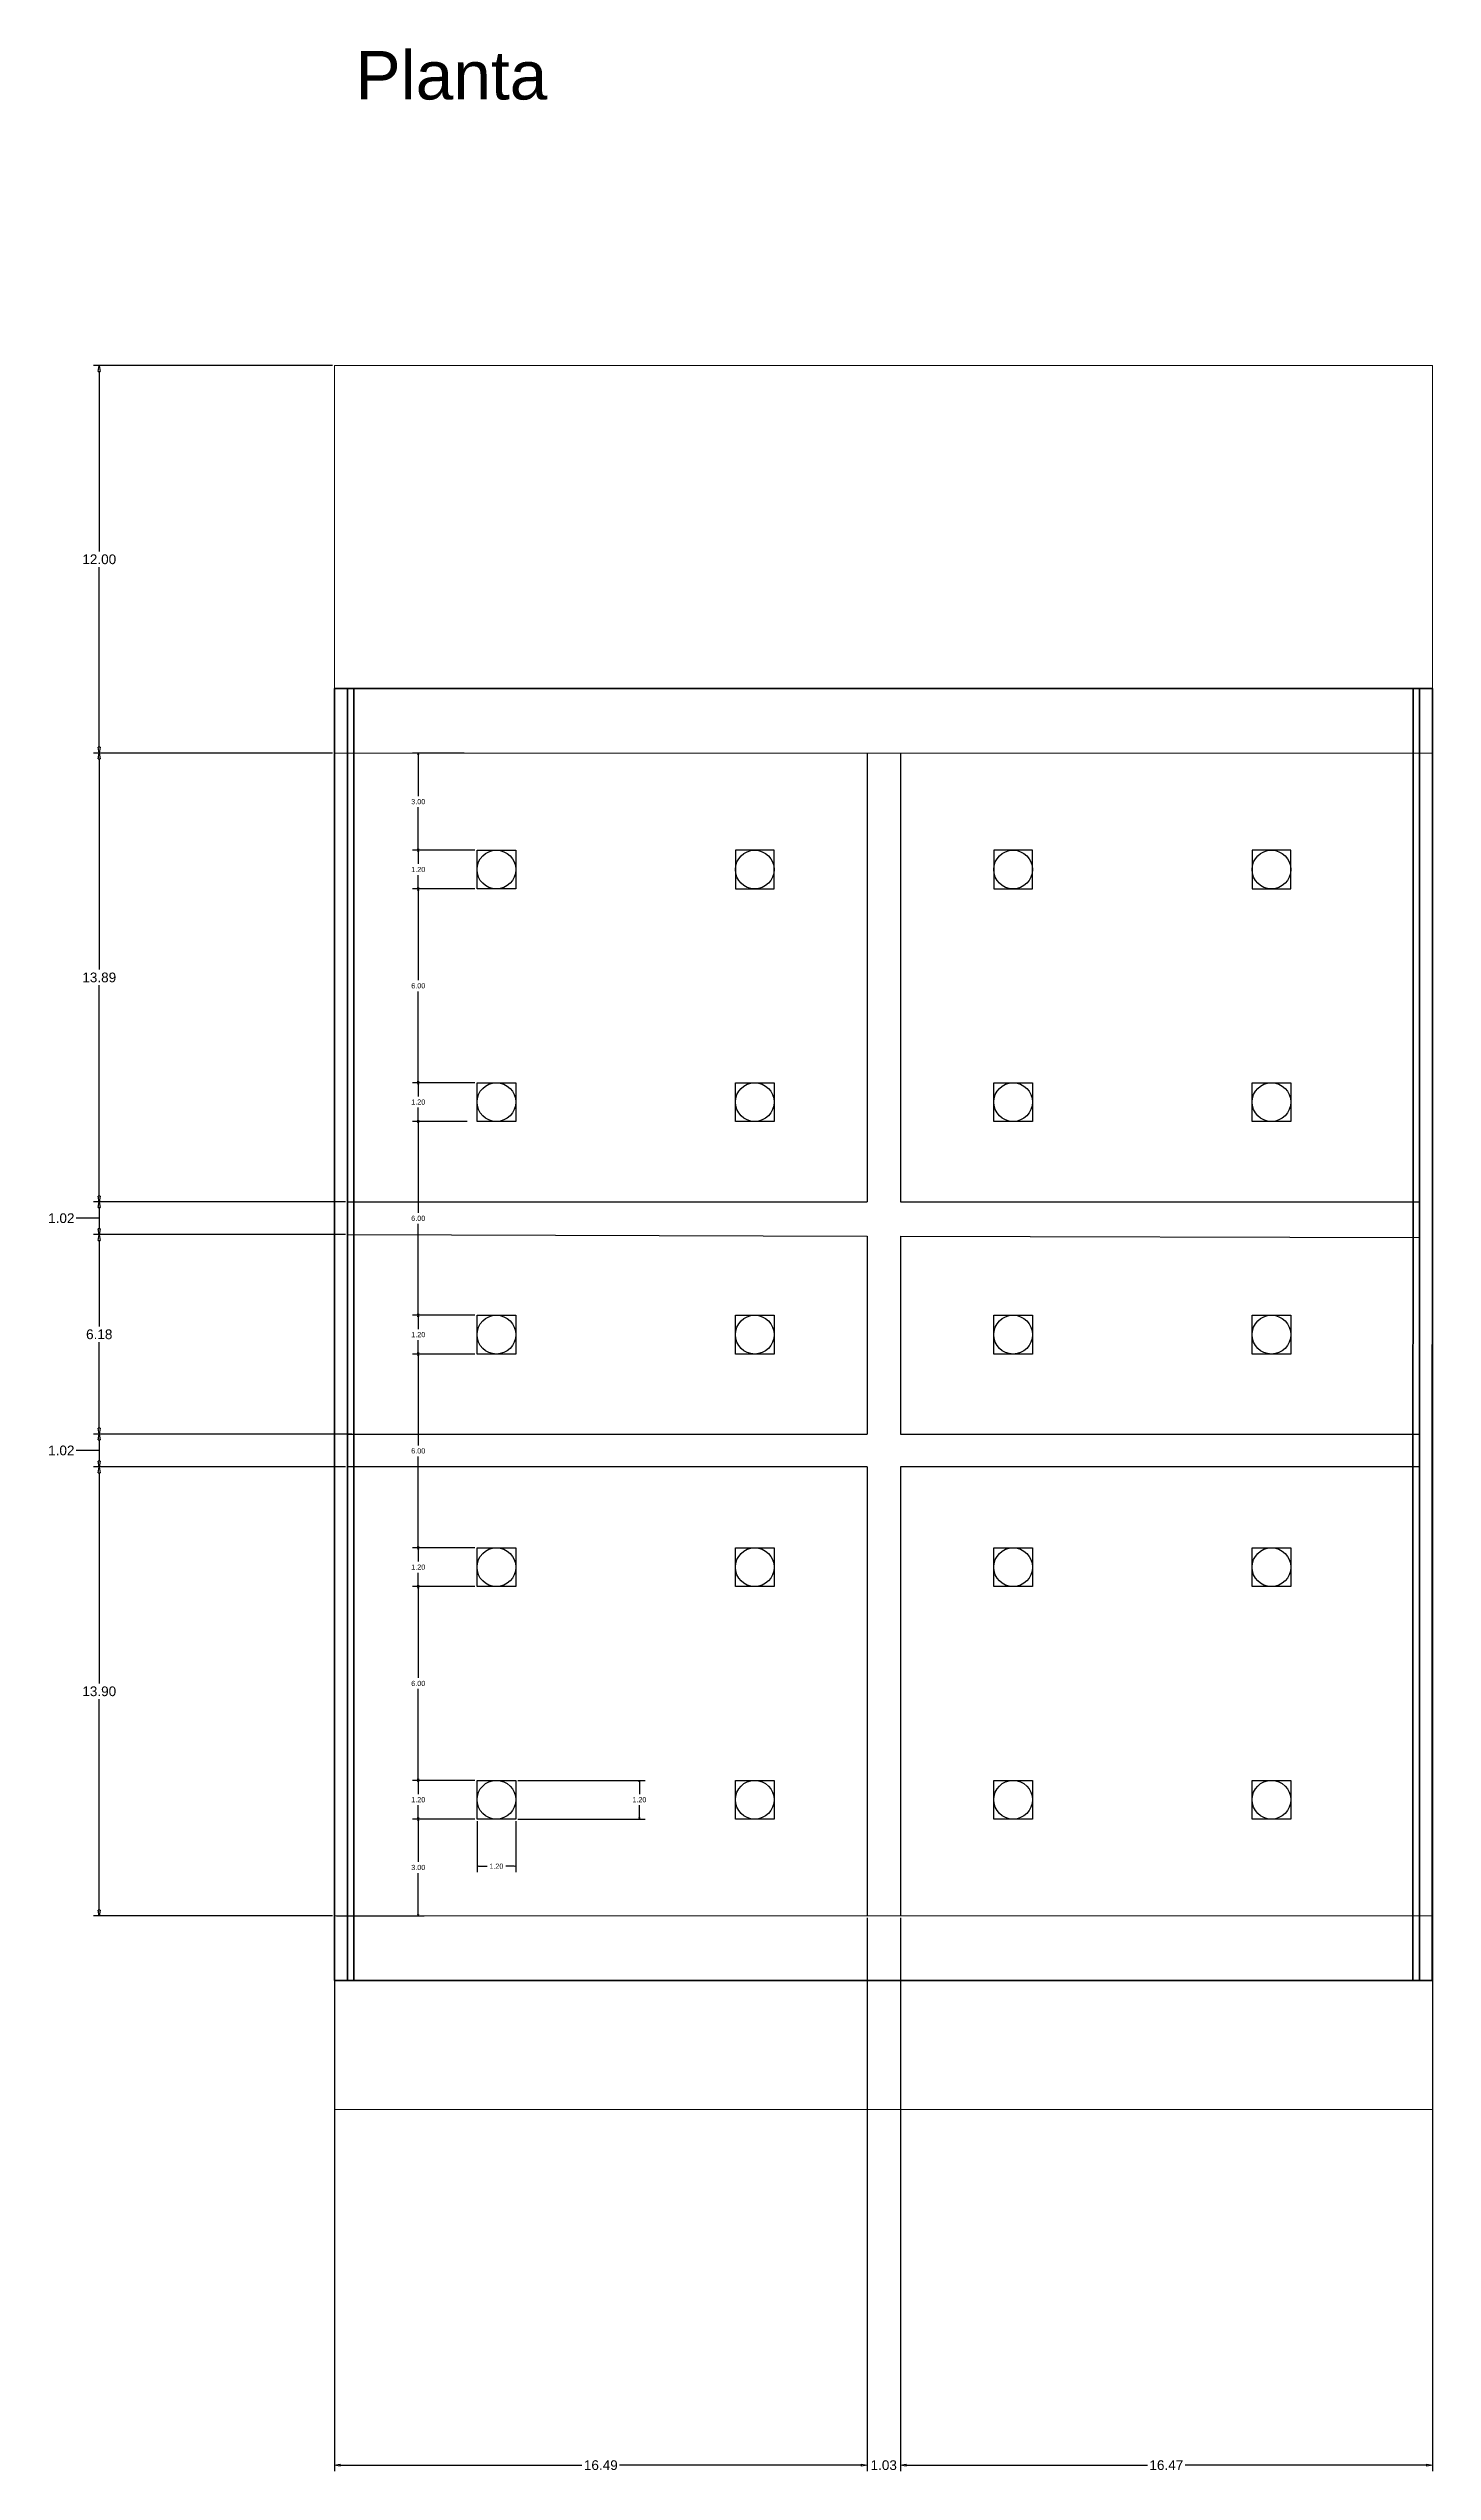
# Model space of a CAD drawing. Header units: metres. Extents: x -1 to 720, y -8 to 179.
# Drawn here: x 17.1 to 60, y 14.8 to 89.8 of the extents above; entities that cross this region are included whole.
import ezdxf

# ---------------------------------------------------------------- set-up
doc = ezdxf.new("R2010")
doc.units = ezdxf.units.M
doc.header["$PDMODE"] = 34
for name, color, linetype in [('0-Dimension', 9, 'Continuous'), ('E-AUXL', 7, 'Continuous'), ('S-PLAT', 7, 'Continuous')]:
    doc.layers.add(name, color=color, linetype=linetype)
for name, color, linetype, lineweight in [('A-AREA', 7, 'Continuous', 5), ('A-ROOF', 226, 'Continuous', 53), ('S-BEAM', 1, 'Continuous', 50)]:
    doc.layers.add(name, color=color, linetype=linetype, lineweight=lineweight)
doc.styles.get("Standard").update_dxf_attribs({"font": 'arial.ttf'})
doc.dimstyles.new('DAPC Standard', dxfattribs={"dimtxt": 0.3, "dimasz": 0.18, "dimexe": 0.18, "dimexo": 0.0625, "dimgap": 0.09, "dimtad": 0, "dimtih": 1, "dimtoh": 1, "dimzin": 0, "dimdsep": 46, "dimtxsty": 'Standard', "dimblk": 'CLOSEDBLANK', "dimcen": 0.09, "dimazin": 0, "dimtfac": 1, "dimtofl": 0, "dimtmove": 0, "dimatfit": 3, "dimfxl": 1, "dimtolj": 1, "dimtzin": 0, "dimarcsym": 0})

# ---------------------------------------------------------------- blocks, each defined once
blk = doc.blocks.new('_ClosedBlank')
at = {"color": 0, "linetype": 'ByBlock', "lineweight": -2}
for p, q in [((-1, 0.17), (0, 0)), ((-1, 0.17), (-1, -0.17)), ((0, 0), (-1, -0.17))]:
    blk.add_line(p, q, dxfattribs=at)
blk = doc.blocks.new('*D98')
at = {"layer": '0-Dimension', "color": 0, "lineweight": -2, "transparency": 16777216}
for p, q in [((26, 31.938), (26, 14.812)), ((42.491, 31.938), (42.491, 14.812)), ((26.18, 14.992), (33.663, 14.992)), ((42.311, 14.992), (34.828, 14.992))]:
    blk.add_line(p, q, dxfattribs=at)
at = {"layer": 'Defpoints', "color": 0, "transparency": 16777216}
for p in [(26, 32), (42.491, 32), (42.491, 14.992)]:
    blk.add_point(p, dxfattribs=at)
at = {"layer": '0-Dimension', "color": 0, "lineweight": -2, "transparency": 16777216, "xscale": 0.18, "yscale": 0.18, "zscale": 0.18, "rotation": 180}
blk.add_blockref('_ClosedBlank', (26, 14.992), dxfattribs=at)
at = {"layer": '0-Dimension', "color": 0, "lineweight": -2, "transparency": 16777216, "xscale": 0.18, "yscale": 0.18, "zscale": 0.18}
blk.add_blockref('_ClosedBlank', (42.491, 14.992), dxfattribs=at)
at = {"layer": '0-Dimension', "color": 0, "transparency": 16777216, "insert": (34.246, 14.992), "char_height": 0.3, "attachment_point": 5}
blk.add_mtext('\\A1;16.49', dxfattribs=at)
blk = doc.blocks.new('*D99')
at = {"layer": '0-Dimension', "color": 0, "lineweight": -2, "transparency": 16777216}
for p, q in [((42.491, 31.938), (42.491, 14.812)), ((43.521, 31.938), (43.521, 14.812)), ((42.311, 14.992), (42.131, 14.992)), ((43.701, 14.992), (43.881, 14.992))]:
    blk.add_line(p, q, dxfattribs=at)
at = {"layer": 'Defpoints', "color": 0, "transparency": 16777216}
for p in [(42.491, 32), (43.521, 32), (43.521, 14.992)]:
    blk.add_point(p, dxfattribs=at)
at = {"layer": '0-Dimension', "color": 0, "lineweight": -2, "transparency": 16777216, "xscale": 0.18, "yscale": 0.18, "zscale": 0.18}
blk.add_blockref('_ClosedBlank', (42.491, 14.992), dxfattribs=at)
at = {"layer": '0-Dimension', "color": 0, "lineweight": -2, "transparency": 16777216, "xscale": 0.18, "yscale": 0.18, "zscale": 0.18, "rotation": 180}
blk.add_blockref('_ClosedBlank', (43.521, 14.992), dxfattribs=at)
at = {"layer": '0-Dimension', "color": 0, "transparency": 16777216, "insert": (43.006, 14.992), "char_height": 0.3, "attachment_point": 5}
blk.add_mtext('\\A1;1.03', dxfattribs=at)
blk = doc.blocks.new('*D100')
at = {"layer": '0-Dimension', "color": 0, "lineweight": -2, "transparency": 16777216}
for p, q in [((43.521, 31.938), (43.521, 14.812)), ((59.994, 31.938), (59.994, 14.812)), ((43.701, 14.992), (51.175, 14.992)), ((59.814, 14.992), (52.339, 14.992))]:
    blk.add_line(p, q, dxfattribs=at)
at = {"layer": 'Defpoints', "color": 0, "transparency": 16777216}
for p in [(43.521, 32), (59.994, 32), (59.994, 14.992)]:
    blk.add_point(p, dxfattribs=at)
at = {"layer": '0-Dimension', "color": 0, "lineweight": -2, "transparency": 16777216, "xscale": 0.18, "yscale": 0.18, "zscale": 0.18, "rotation": 180}
blk.add_blockref('_ClosedBlank', (43.521, 14.992), dxfattribs=at)
at = {"layer": '0-Dimension', "color": 0, "lineweight": -2, "transparency": 16777216, "xscale": 0.18, "yscale": 0.18, "zscale": 0.18}
blk.add_blockref('_ClosedBlank', (59.994, 14.992), dxfattribs=at)
at = {"layer": '0-Dimension', "color": 0, "transparency": 16777216, "insert": (51.757, 14.992), "char_height": 0.3, "attachment_point": 5}
blk.add_mtext('\\A1;16.47', dxfattribs=at)
blk = doc.blocks.new('*D101')
at = {"layer": '0-Dimension', "color": 0, "lineweight": -2, "transparency": 16777216}
for p, q in [((25.938, 80), (18.535, 80)), ((18.715, 79.82), (18.715, 74.243)), ((18.715, 68.18), (18.715, 73.757)), ((25.938, 68), (18.535, 68))]:
    blk.add_line(p, q, dxfattribs=at)
at = {"layer": 'Defpoints', "color": 0, "transparency": 16777216}
for p in [(26, 80), (18.715, 68), (26, 68)]:
    blk.add_point(p, dxfattribs=at)
at = {"layer": '0-Dimension', "color": 0, "lineweight": -2, "transparency": 16777216, "xscale": 0.18, "yscale": 0.18, "zscale": 0.18}
for p, rotation in [((18.715, 80), 90), ((18.715, 68), 270)]:
    blk.add_blockref('_ClosedBlank', p, dxfattribs=dict(at, rotation=rotation))
at = {"layer": '0-Dimension', "color": 0, "transparency": 16777216, "insert": (18.715, 74), "char_height": 0.3, "attachment_point": 5}
blk.add_mtext('\\A1;12.00', dxfattribs=at)
blk = doc.blocks.new('*D102')
at = {"layer": '0-Dimension', "color": 0, "lineweight": -2, "transparency": 16777216}
for p, q in [((25.938, 68), (18.535, 68)), ((18.715, 67.82), (18.715, 61.297)), ((18.715, 54.288), (18.715, 60.811)), ((26.338, 54.108), (18.535, 54.108))]:
    blk.add_line(p, q, dxfattribs=at)
at = {"layer": 'Defpoints', "color": 0, "transparency": 16777216}
for p in [(26, 68), (18.715, 54.108), (26.4, 54.108)]:
    blk.add_point(p, dxfattribs=at)
at = {"layer": '0-Dimension', "color": 0, "lineweight": -2, "transparency": 16777216, "xscale": 0.18, "yscale": 0.18, "zscale": 0.18}
for p, rotation in [((18.715, 68), 90), ((18.715, 54.108), 270)]:
    blk.add_blockref('_ClosedBlank', p, dxfattribs=dict(at, rotation=rotation))
at = {"layer": '0-Dimension', "color": 0, "transparency": 16777216, "insert": (18.715, 61.054), "char_height": 0.3, "attachment_point": 5}
blk.add_mtext('\\A1;13.89', dxfattribs=at)
blk = doc.blocks.new('*D103')
at = {"layer": '0-Dimension', "color": 0, "lineweight": -2, "transparency": 16777216}
for p, q in [((26.338, 54.108), (18.535, 54.108)), ((18.184, 53.6), (18.004, 53.6)), ((18.715, 53.6), (18.184, 53.6)), ((18.715, 53.928), (18.715, 53.272)), ((26.338, 53.092), (18.535, 53.092))]:
    blk.add_line(p, q, dxfattribs=at)
at = {"layer": 'Defpoints', "color": 0, "transparency": 16777216}
for p in [(26.4, 54.108), (18.715, 53.092), (26.4, 53.092)]:
    blk.add_point(p, dxfattribs=at)
at = {"layer": '0-Dimension', "color": 0, "lineweight": -2, "transparency": 16777216, "xscale": 0.18, "yscale": 0.18, "zscale": 0.18}
for p, rotation in [((18.715, 54.108), 90), ((18.715, 53.092), 270)]:
    blk.add_blockref('_ClosedBlank', p, dxfattribs=dict(at, rotation=rotation))
at = {"layer": '0-Dimension', "color": 0, "transparency": 16777216, "insert": (17.54, 53.6), "char_height": 0.3, "attachment_point": 5}
blk.add_mtext('\\A1;1.02', dxfattribs=at)
blk = doc.blocks.new('*D104')
at = {"layer": '0-Dimension', "color": 0, "lineweight": -2, "transparency": 16777216}
for p, q in [((26.338, 53.092), (18.535, 53.092)), ((18.715, 52.912), (18.715, 50.248)), ((18.715, 47.097), (18.715, 49.761)), ((26.538, 46.917), (18.535, 46.917))]:
    blk.add_line(p, q, dxfattribs=at)
at = {"layer": 'Defpoints', "color": 0, "transparency": 16777216}
for p in [(26.4, 53.092), (18.715, 46.917), (26.6, 46.917)]:
    blk.add_point(p, dxfattribs=at)
at = {"layer": '0-Dimension', "color": 0, "lineweight": -2, "transparency": 16777216, "xscale": 0.18, "yscale": 0.18, "zscale": 0.18}
for p, rotation in [((18.715, 53.092), 90), ((18.715, 46.917), 270)]:
    blk.add_blockref('_ClosedBlank', p, dxfattribs=dict(at, rotation=rotation))
at = {"layer": '0-Dimension', "color": 0, "transparency": 16777216, "insert": (18.715, 50.004), "char_height": 0.3, "attachment_point": 5}
blk.add_mtext('\\A1;6.18', dxfattribs=at)
blk = doc.blocks.new('*D105')
at = {"layer": '0-Dimension', "color": 0, "lineweight": -2, "transparency": 16777216}
for p, q in [((26.538, 46.917), (18.535, 46.917)), ((18.715, 46.737), (18.715, 46.081)), ((18.184, 46.409), (18.004, 46.409)), ((18.715, 46.409), (18.184, 46.409)), ((26.338, 45.901), (18.535, 45.901))]:
    blk.add_line(p, q, dxfattribs=at)
at = {"layer": 'Defpoints', "color": 0, "transparency": 16777216}
for p in [(26.6, 46.917), (18.715, 45.901), (26.4, 45.901)]:
    blk.add_point(p, dxfattribs=at)
at = {"layer": '0-Dimension', "color": 0, "lineweight": -2, "transparency": 16777216, "xscale": 0.18, "yscale": 0.18, "zscale": 0.18}
for p, rotation in [((18.715, 46.917), 90), ((18.715, 45.901), 270)]:
    blk.add_blockref('_ClosedBlank', p, dxfattribs=dict(at, rotation=rotation))
at = {"layer": '0-Dimension', "color": 0, "transparency": 16777216, "insert": (17.54, 46.409), "char_height": 0.3, "attachment_point": 5}
blk.add_mtext('\\A1;1.02', dxfattribs=at)
blk = doc.blocks.new('*D106')
at = {"layer": '0-Dimension', "color": 0, "lineweight": -2, "transparency": 16777216}
for p, q in [((26.338, 45.901), (18.535, 45.901)), ((18.715, 45.721), (18.715, 39.194)), ((18.715, 32.18), (18.715, 38.707)), ((25.938, 32), (18.535, 32))]:
    blk.add_line(p, q, dxfattribs=at)
at = {"layer": 'Defpoints', "color": 0, "transparency": 16777216}
for p in [(26.4, 45.901), (18.715, 32), (26, 32)]:
    blk.add_point(p, dxfattribs=at)
at = {"layer": '0-Dimension', "color": 0, "lineweight": -2, "transparency": 16777216, "xscale": 0.18, "yscale": 0.18, "zscale": 0.18}
for p, rotation in [((18.715, 45.901), 90), ((18.715, 32), 270)]:
    blk.add_blockref('_ClosedBlank', p, dxfattribs=dict(at, rotation=rotation))
at = {"layer": '0-Dimension', "color": 0, "transparency": 16777216, "insert": (18.715, 38.951), "char_height": 0.3, "attachment_point": 5}
blk.add_mtext('\\A1;13.90', dxfattribs=at)
blk = doc.blocks.new('*D344')
at = {"layer": '0-Dimension', "color": 0, "lineweight": -2, "transparency": 16777216}
for p, q in [((30.412, 34.934), (30.412, 33.357)), ((31.612, 34.934), (31.612, 33.357)), ((30.457, 33.537), (30.722, 33.537)), ((31.567, 33.537), (31.302, 33.537))]:
    blk.add_line(p, q, dxfattribs=at)
at = {"layer": 'Defpoints', "color": 0, "transparency": 16777216}
for p in [(30.412, 34.996), (31.612, 34.996), (31.612, 33.537)]:
    blk.add_point(p, dxfattribs=at)
at = {"layer": '0-Dimension', "color": 0, "lineweight": -2, "transparency": 16777216, "xscale": 0.045, "yscale": 0.045, "zscale": 0.045, "rotation": 180}
blk.add_blockref('_ClosedBlank', (30.412, 33.537), dxfattribs=at)
at = {"layer": '0-Dimension', "color": 0, "lineweight": -2, "transparency": 16777216, "xscale": 0.045, "yscale": 0.045, "zscale": 0.045}
blk.add_blockref('_ClosedBlank', (31.612, 33.537), dxfattribs=at)
at = {"layer": '0-Dimension', "color": 0, "transparency": 16777216, "insert": (31.012, 33.537), "char_height": 0.16, "attachment_point": 5}
blk.add_mtext('\\A1;1.20', dxfattribs=at)
blk = doc.blocks.new('*D345')
at = {"layer": '0-Dimension', "color": 0, "lineweight": -2, "transparency": 16777216}
for p, q in [((31.674, 36.196), (35.62, 36.196)), ((35.44, 36.151), (35.44, 35.768)), ((35.44, 35.041), (35.44, 35.425)), ((31.674, 34.996), (35.62, 34.996))]:
    blk.add_line(p, q, dxfattribs=at)
at = {"layer": 'Defpoints', "color": 0, "transparency": 16777216}
for p in [(31.612, 36.196), (35.44, 36.196), (31.612, 34.996)]:
    blk.add_point(p, dxfattribs=at)
at = {"layer": '0-Dimension', "color": 0, "lineweight": -2, "transparency": 16777216, "xscale": 0.045, "yscale": 0.045, "zscale": 0.045}
for p, rotation in [((35.44, 36.196), 90), ((35.44, 34.996), 270)]:
    blk.add_blockref('_ClosedBlank', p, dxfattribs=dict(at, rotation=rotation))
at = {"layer": '0-Dimension', "color": 0, "transparency": 16777216, "insert": (35.44, 35.596), "char_height": 0.16, "attachment_point": 5}
blk.add_mtext('\\A1;1.20', dxfattribs=at)
blk = doc.blocks.new('*D360')
at = {"layer": '0-Dimension', "color": 0, "lineweight": -2, "transparency": 16777216}
for p, q in [((30.349, 34.996), (28.412, 34.996)), ((28.592, 34.951), (28.592, 33.67)), ((28.592, 32.045), (28.592, 33.326)), ((26.063, 32), (28.772, 32))]:
    blk.add_line(p, q, dxfattribs=at)
at = {"layer": 'Defpoints', "color": 0, "transparency": 16777216}
for p in [(30.412, 34.996), (26, 32), (28.592, 32)]:
    blk.add_point(p, dxfattribs=at)
at = {"layer": '0-Dimension', "color": 0, "lineweight": -2, "transparency": 16777216, "xscale": 0.045, "yscale": 0.045, "zscale": 0.045}
for p, rotation in [((28.592, 34.996), 90), ((28.592, 32), 270)]:
    blk.add_blockref('_ClosedBlank', p, dxfattribs=dict(at, rotation=rotation))
at = {"layer": '0-Dimension', "color": 0, "transparency": 16777216, "insert": (28.592, 33.498), "char_height": 0.16, "attachment_point": 5}
blk.add_mtext('\\A1;3.00', dxfattribs=at)
blk = doc.blocks.new('*D361')
at = {"layer": '0-Dimension', "color": 0, "lineweight": -2, "transparency": 16777216}
for p, q in [((30.349, 36.196), (28.412, 36.196)), ((28.592, 36.151), (28.592, 35.768)), ((28.592, 35.041), (28.592, 35.425)), ((30.349, 34.996), (28.412, 34.996))]:
    blk.add_line(p, q, dxfattribs=at)
at = {"layer": 'Defpoints', "color": 0, "transparency": 16777216}
for p in [(28.592, 36.196), (30.412, 36.196), (30.412, 34.996)]:
    blk.add_point(p, dxfattribs=at)
at = {"layer": '0-Dimension', "color": 0, "lineweight": -2, "transparency": 16777216, "xscale": 0.045, "yscale": 0.045, "zscale": 0.045}
for p, rotation in [((28.592, 36.196), 90), ((28.592, 34.996), 270)]:
    blk.add_blockref('_ClosedBlank', p, dxfattribs=dict(at, rotation=rotation))
at = {"layer": '0-Dimension', "color": 0, "transparency": 16777216, "insert": (28.592, 35.596), "char_height": 0.16, "attachment_point": 5}
blk.add_mtext('\\A1;1.20', dxfattribs=at)
blk = doc.blocks.new('*D362')
at = {"layer": '0-Dimension', "color": 0, "lineweight": -2, "transparency": 16777216}
for p, q in [((30.349, 42.196), (28.412, 42.196)), ((28.592, 42.151), (28.592, 39.368)), ((28.592, 36.241), (28.592, 39.025)), ((30.349, 36.196), (28.412, 36.196))]:
    blk.add_line(p, q, dxfattribs=at)
at = {"layer": 'Defpoints', "color": 0, "transparency": 16777216}
for p in [(28.592, 42.196), (30.412, 42.196), (30.412, 36.196)]:
    blk.add_point(p, dxfattribs=at)
at = {"layer": '0-Dimension', "color": 0, "lineweight": -2, "transparency": 16777216, "xscale": 0.045, "yscale": 0.045, "zscale": 0.045}
for p, rotation in [((28.592, 42.196), 90), ((28.592, 36.196), 270)]:
    blk.add_blockref('_ClosedBlank', p, dxfattribs=dict(at, rotation=rotation))
at = {"layer": '0-Dimension', "color": 0, "transparency": 16777216, "insert": (28.592, 39.196), "char_height": 0.16, "attachment_point": 5}
blk.add_mtext('\\A1;6.00', dxfattribs=at)
blk = doc.blocks.new('*D363')
at = {"layer": '0-Dimension', "color": 0, "lineweight": -2, "transparency": 16777216}
for p, q in [((30.349, 43.396), (28.412, 43.396)), ((28.592, 43.351), (28.592, 42.968)), ((30.349, 42.196), (28.412, 42.196)), ((28.592, 42.241), (28.592, 42.625))]:
    blk.add_line(p, q, dxfattribs=at)
at = {"layer": 'Defpoints', "color": 0, "transparency": 16777216}
for p in [(28.592, 43.396), (30.412, 43.396), (30.412, 42.196)]:
    blk.add_point(p, dxfattribs=at)
at = {"layer": '0-Dimension', "color": 0, "lineweight": -2, "transparency": 16777216, "xscale": 0.045, "yscale": 0.045, "zscale": 0.045}
for p, rotation in [((28.592, 43.396), 90), ((28.592, 42.196), 270)]:
    blk.add_blockref('_ClosedBlank', p, dxfattribs=dict(at, rotation=rotation))
at = {"layer": '0-Dimension', "color": 0, "transparency": 16777216, "insert": (28.592, 42.796), "char_height": 0.16, "attachment_point": 5}
blk.add_mtext('\\A1;1.20', dxfattribs=at)
blk = doc.blocks.new('*D364')
at = {"layer": '0-Dimension', "color": 0, "lineweight": -2, "transparency": 16777216}
for p, q in [((30.349, 49.396), (28.412, 49.396)), ((28.592, 49.351), (28.592, 46.568)), ((28.592, 43.441), (28.592, 46.225)), ((30.349, 43.396), (28.412, 43.396))]:
    blk.add_line(p, q, dxfattribs=at)
at = {"layer": 'Defpoints', "color": 0, "transparency": 16777216}
for p in [(28.592, 49.396), (30.412, 49.396), (30.412, 43.396)]:
    blk.add_point(p, dxfattribs=at)
at = {"layer": '0-Dimension', "color": 0, "lineweight": -2, "transparency": 16777216, "xscale": 0.045, "yscale": 0.045, "zscale": 0.045}
for p, rotation in [((28.592, 49.396), 90), ((28.592, 43.396), 270)]:
    blk.add_blockref('_ClosedBlank', p, dxfattribs=dict(at, rotation=rotation))
at = {"layer": '0-Dimension', "color": 0, "transparency": 16777216, "insert": (28.592, 46.396), "char_height": 0.16, "attachment_point": 5}
blk.add_mtext('\\A1;6.00', dxfattribs=at)
blk = doc.blocks.new('*D365')
at = {"layer": '0-Dimension', "color": 0, "lineweight": -2, "transparency": 16777216}
for p, q in [((30.349, 50.596), (28.412, 50.596)), ((28.592, 50.551), (28.592, 50.168)), ((28.592, 49.441), (28.592, 49.825)), ((30.349, 49.396), (28.412, 49.396))]:
    blk.add_line(p, q, dxfattribs=at)
at = {"layer": 'Defpoints', "color": 0, "transparency": 16777216}
for p in [(28.592, 50.596), (30.412, 50.596), (30.412, 49.396)]:
    blk.add_point(p, dxfattribs=at)
at = {"layer": '0-Dimension', "color": 0, "lineweight": -2, "transparency": 16777216, "xscale": 0.045, "yscale": 0.045, "zscale": 0.045}
for p, rotation in [((28.592, 50.596), 90), ((28.592, 49.396), 270)]:
    blk.add_blockref('_ClosedBlank', p, dxfattribs=dict(at, rotation=rotation))
at = {"layer": '0-Dimension', "color": 0, "transparency": 16777216, "insert": (28.592, 49.996), "char_height": 0.16, "attachment_point": 5}
blk.add_mtext('\\A1;1.20', dxfattribs=at)
blk = doc.blocks.new('*D366')
at = {"layer": '0-Dimension', "color": 0, "lineweight": -2, "transparency": 16777216}
for p, q in [((30.112, 56.596), (28.412, 56.596)), ((28.592, 56.551), (28.592, 53.768)), ((28.592, 50.641), (28.592, 53.425)), ((30.349, 50.596), (28.412, 50.596))]:
    blk.add_line(p, q, dxfattribs=at)
at = {"layer": 'Defpoints', "color": 0, "transparency": 16777216}
for p in [(28.592, 56.596), (30.174, 56.596), (30.412, 50.596)]:
    blk.add_point(p, dxfattribs=at)
at = {"layer": '0-Dimension', "color": 0, "lineweight": -2, "transparency": 16777216, "xscale": 0.045, "yscale": 0.045, "zscale": 0.045}
for p, rotation in [((28.592, 56.596), 90), ((28.592, 50.596), 270)]:
    blk.add_blockref('_ClosedBlank', p, dxfattribs=dict(at, rotation=rotation))
at = {"layer": '0-Dimension', "color": 0, "transparency": 16777216, "insert": (28.592, 53.596), "char_height": 0.16, "attachment_point": 5}
blk.add_mtext('\\A1;6.00', dxfattribs=at)
blk = doc.blocks.new('*D367')
at = {"layer": '0-Dimension', "color": 0, "lineweight": -2, "transparency": 16777216}
for p, q in [((30.349, 57.796), (28.412, 57.796)), ((28.592, 57.751), (28.592, 57.368)), ((28.592, 56.641), (28.592, 57.025)), ((30.112, 56.596), (28.412, 56.596))]:
    blk.add_line(p, q, dxfattribs=at)
at = {"layer": 'Defpoints', "color": 0, "transparency": 16777216}
for p in [(28.592, 57.796), (30.412, 57.796), (30.174, 56.596)]:
    blk.add_point(p, dxfattribs=at)
at = {"layer": '0-Dimension', "color": 0, "lineweight": -2, "transparency": 16777216, "xscale": 0.045, "yscale": 0.045, "zscale": 0.045}
for p, rotation in [((28.592, 57.796), 90), ((28.592, 56.596), 270)]:
    blk.add_blockref('_ClosedBlank', p, dxfattribs=dict(at, rotation=rotation))
at = {"layer": '0-Dimension', "color": 0, "transparency": 16777216, "insert": (28.592, 57.196), "char_height": 0.16, "attachment_point": 5}
blk.add_mtext('\\A1;1.20', dxfattribs=at)
blk = doc.blocks.new('*D368')
at = {"layer": '0-Dimension', "color": 0, "lineweight": -2, "transparency": 16777216}
for p, q in [((30.349, 63.796), (28.412, 63.796)), ((28.592, 63.751), (28.592, 60.968)), ((28.592, 57.841), (28.592, 60.625)), ((30.349, 57.796), (28.412, 57.796))]:
    blk.add_line(p, q, dxfattribs=at)
at = {"layer": 'Defpoints', "color": 0, "transparency": 16777216}
for p in [(28.592, 63.796), (30.412, 63.796), (30.412, 57.796)]:
    blk.add_point(p, dxfattribs=at)
at = {"layer": '0-Dimension', "color": 0, "lineweight": -2, "transparency": 16777216, "xscale": 0.045, "yscale": 0.045, "zscale": 0.045}
for p, rotation in [((28.592, 63.796), 90), ((28.592, 57.796), 270)]:
    blk.add_blockref('_ClosedBlank', p, dxfattribs=dict(at, rotation=rotation))
at = {"layer": '0-Dimension', "color": 0, "transparency": 16777216, "insert": (28.592, 60.796), "char_height": 0.16, "attachment_point": 5}
blk.add_mtext('\\A1;6.00', dxfattribs=at)
blk = doc.blocks.new('*D369')
at = {"layer": '0-Dimension', "color": 0, "lineweight": -2, "transparency": 16777216}
for p, q in [((30.349, 64.996), (28.412, 64.996)), ((28.592, 64.951), (28.592, 64.568)), ((30.349, 63.796), (28.412, 63.796)), ((28.592, 63.841), (28.592, 64.225))]:
    blk.add_line(p, q, dxfattribs=at)
at = {"layer": 'Defpoints', "color": 0, "transparency": 16777216}
for p in [(28.592, 64.996), (30.412, 64.996), (30.412, 63.796)]:
    blk.add_point(p, dxfattribs=at)
at = {"layer": '0-Dimension', "color": 0, "lineweight": -2, "transparency": 16777216, "xscale": 0.045, "yscale": 0.045, "zscale": 0.045}
for p, rotation in [((28.592, 64.996), 90), ((28.592, 63.796), 270)]:
    blk.add_blockref('_ClosedBlank', p, dxfattribs=dict(at, rotation=rotation))
at = {"layer": '0-Dimension', "color": 0, "transparency": 16777216, "insert": (28.592, 64.396), "char_height": 0.16, "attachment_point": 5}
blk.add_mtext('\\A1;1.20', dxfattribs=at)
blk = doc.blocks.new('*D370')
at = {"layer": '0-Dimension', "color": 0, "lineweight": -2, "transparency": 16777216}
for p, q in [((30.01, 68), (28.412, 68)), ((28.592, 67.955), (28.592, 66.67)), ((28.592, 65.041), (28.592, 66.326)), ((30.349, 64.996), (28.412, 64.996))]:
    blk.add_line(p, q, dxfattribs=at)
at = {"layer": 'Defpoints', "color": 0, "transparency": 16777216}
for p in [(28.592, 68), (30.073, 68), (30.412, 64.996)]:
    blk.add_point(p, dxfattribs=at)
at = {"layer": '0-Dimension', "color": 0, "lineweight": -2, "transparency": 16777216, "xscale": 0.045, "yscale": 0.045, "zscale": 0.045}
for p, rotation in [((28.592, 68), 90), ((28.592, 64.996), 270)]:
    blk.add_blockref('_ClosedBlank', p, dxfattribs=dict(at, rotation=rotation))
at = {"layer": '0-Dimension', "color": 0, "transparency": 16777216, "insert": (28.592, 66.498), "char_height": 0.16, "attachment_point": 5}
blk.add_mtext('\\A1;3.00', dxfattribs=at)

msp = doc.modelspace()

# ---------------------------------------------------------------- linework, layer by layer
at = {"layer": 'A-AREA'}
for p, q in [((26, 26), (26, 80)), ((60, 80), (26, 80)), ((26, 80), (26, 68)), ((60, 26), (60, 80)), ((60, 80), (60, 68)), ((60, 68), (26, 68)), ((60, 32), (26, 32)), ((60, 26), (60, 32)), ((26, 26), (60, 26))]:
    msp.add_line(p, q, dxfattribs=at)
at = {"layer": 'A-ROOF'}
for p, q in [((26, 68), (26, 70)), ((60, 70), (26, 70)), ((26, 70), (26.4, 70)), ((26.4, 30), (26.4, 70)), ((59.4, 70), (59.4, 69.8)), ((59.593, 30), (59.6, 69.8)), ((60, 70), (59.6, 70)), ((59.6, 69.8), (59.6, 70)), ((60, 68), (60, 70)), ((26, 30), (26, 68)), ((60, 32), (60, 68)), ((26, 32), (26, 30)), ((60, 32), (59.993, 30)), ((60, 32), (60, 32)), ((59.993, 30), (26, 30)), ((26, 30), (26.4, 30)), ((59.993, 30), (59.593, 30))]:
    msp.add_line(p, q, dxfattribs=at)
at = {"layer": 'E-AUXL'}
for p, q in [((30.412, 64.996), (31.612, 64.996)), ((30.412, 63.796), (30.412, 64.996)), ((31.612, 64.996), (31.612, 63.796)), ((38.412, 64.996), (38.412, 63.796)), ((39.612, 64.996), (38.412, 64.996)), ((39.612, 63.796), (39.612, 64.996)), ((46.412, 64.996), (46.412, 63.796)), ((47.612, 64.996), (46.412, 64.996)), ((46.412, 64.996), (46.412, 63.796)), ((47.612, 64.996), (46.412, 64.996)), ((47.612, 63.796), (47.612, 64.996)), ((47.612, 63.796), (47.612, 64.996)), ((54.412, 64.996), (54.412, 63.796)), ((55.612, 64.996), (54.412, 64.996)), ((54.412, 64.996), (54.412, 63.796)), ((55.612, 64.996), (54.412, 64.996)), ((55.612, 63.796), (55.612, 64.996)), ((55.612, 63.796), (55.612, 64.996)), ((31.612, 63.796), (30.412, 63.796)), ((38.412, 63.796), (39.612, 63.796)), ((46.412, 63.796), (47.612, 63.796)), ((46.412, 63.796), (47.612, 63.796)), ((54.412, 63.796), (55.612, 63.796)), ((54.412, 63.796), (55.612, 63.796)), ((30.412, 57.796), (31.612, 57.796)), ((30.412, 56.596), (30.412, 57.796)), ((31.612, 57.796), (31.612, 56.596)), ((38.412, 57.796), (39.612, 57.796)), ((38.412, 56.596), (38.412, 57.796)), ((39.612, 57.796), (39.612, 56.596)), ((46.412, 57.796), (47.612, 57.796)), ((46.412, 56.596), (46.412, 57.796)), ((47.612, 57.796), (47.612, 56.596)), ((54.412, 57.796), (55.612, 57.796)), ((54.412, 56.596), (54.412, 57.796)), ((55.612, 57.796), (55.612, 56.596)), ((31.612, 56.596), (30.412, 56.596)), ((39.612, 56.596), (38.412, 56.596)), ((47.612, 56.596), (46.412, 56.596)), ((55.612, 56.596), (54.412, 56.596)), ((30.412, 50.596), (31.612, 50.596)), ((30.412, 49.396), (30.412, 50.596)), ((31.612, 50.596), (31.612, 49.396)), ((38.412, 50.596), (39.612, 50.596)), ((38.412, 49.396), (38.412, 50.596)), ((39.612, 50.596), (39.612, 49.396)), ((46.412, 50.596), (47.612, 50.596)), ((46.412, 49.396), (46.412, 50.596)), ((47.612, 50.596), (47.612, 49.396)), ((54.412, 50.596), (55.612, 50.596)), ((54.412, 49.396), (54.412, 50.596)), ((55.612, 50.596), (55.612, 49.396)), ((31.612, 49.396), (30.412, 49.396)), ((39.612, 49.396), (38.412, 49.396)), ((47.612, 49.396), (46.412, 49.396)), ((55.612, 49.396), (54.412, 49.396)), ((30.412, 43.396), (31.612, 43.396)), ((30.412, 42.196), (30.412, 43.396)), ((31.612, 43.396), (31.612, 42.196)), ((38.412, 43.396), (39.612, 43.396)), ((38.412, 42.196), (38.412, 43.396)), ((39.612, 43.396), (39.612, 42.196)), ((46.412, 43.396), (47.612, 43.396)), ((46.412, 42.196), (46.412, 43.396)), ((47.612, 43.396), (47.612, 42.196)), ((54.412, 43.396), (55.612, 43.396)), ((54.412, 42.196), (54.412, 43.396)), ((55.612, 43.396), (55.612, 42.196)), ((31.612, 42.196), (30.412, 42.196)), ((39.612, 42.196), (38.412, 42.196)), ((47.612, 42.196), (46.412, 42.196)), ((55.612, 42.196), (54.412, 42.196)), ((30.412, 36.196), (31.612, 36.196)), ((30.412, 34.996), (30.412, 36.196)), ((31.612, 36.196), (31.612, 34.996)), ((38.412, 36.196), (39.612, 36.196)), ((38.412, 34.996), (38.412, 36.196)), ((39.612, 36.196), (39.612, 34.996)), ((46.412, 36.196), (47.612, 36.196)), ((46.412, 34.996), (46.412, 36.196)), ((47.612, 36.196), (47.612, 34.996)), ((54.412, 36.196), (55.612, 36.196)), ((54.412, 34.996), (54.412, 36.196)), ((55.612, 36.196), (55.612, 34.996)), ((31.612, 34.996), (30.412, 34.996)), ((39.612, 34.996), (38.412, 34.996)), ((47.612, 34.996), (46.412, 34.996)), ((55.612, 34.996), (54.412, 34.996))]:
    msp.add_line(p, q, dxfattribs=at)
for centre in [(31.012, 64.396), (39.012, 64.396), (47.012, 64.396), (55.012, 64.396), (31.012, 57.196), (39.012, 57.196), (47.012, 57.196), (55.012, 57.196), (31.012, 49.996), (39.012, 49.996), (47.012, 49.996), (55.012, 49.996), (31.012, 42.796), (39.012, 42.796), (47.012, 42.796), (55.012, 42.796), (31.012, 35.596), (39.012, 35.596), (47.012, 35.596), (55.012, 35.596)]:
    msp.add_circle(centre, 0.6, dxfattribs=at)
at = {"layer": 'S-BEAM'}
for p, q in [((26, 70), (26, 69.4)), ((26, 70), (26, 70)), ((26, 70), (26.6, 70)), ((26.6, 70), (26.6, 69.4)), ((60, 70), (59.4, 70)), ((59.4, 70), (59.4, 69.4)), ((60, 70), (60, 69.4)), ((26, 69.4), (26, 30)), ((26.6, 30.3), (26.6, 69.7)), ((59.4, 69.4), (59.393, 30)), ((60, 69.4), (59.993, 30)), ((26, 30), (26, 30.6)), ((26.6, 30), (26.6, 30.6)), ((59.393, 30), (59.393, 30.6)), ((59.993, 30), (59.995, 30.6)), ((59.995, 30.6), (60, 30.6)), ((26, 30), (26.6, 30)), ((59.993, 30), (59.393, 30))]:
    msp.add_line(p, q, dxfattribs=at)
at = {"layer": 'S-PLAT'}
for p, q in [((26.4, 70), (26.6, 70)), ((42.491, 68), (42.491, 54.108)), ((42.491, 68), (42.491, 54.108)), ((43.521, 68), (43.521, 54.108)), ((26.4, 54.108), (42.491, 54.108)), ((43.521, 54.108), (44.914, 54.108)), ((44.914, 54.108), (59.597, 54.108)), ((26.4, 53.092), (42.491, 53.047)), ((42.491, 53.047), (42.491, 46.916)), ((43.521, 53.045), (59.597, 53)), ((43.521, 53.045), (43.521, 46.916)), ((26.4, 46.917), (32.129, 46.917)), ((31.012, 46.917), (31.012, 46.916)), ((31.012, 46.916), (42.491, 46.916)), ((43.521, 46.916), (59.596, 46.916)), ((42.491, 45.901), (26.4, 45.901)), ((42.491, 45.901), (42.491, 32)), ((59.596, 45.901), (43.521, 45.901)), ((43.521, 45.901), (43.521, 32))]:
    msp.add_line(p, q, dxfattribs=at)

# ---------------------------------------------------------------- texts
at = {"layer": 'E-AUXL', "insert": (26.65, 89.738), "char_height": 1.5, "attachment_point": 1}
msp.add_mtext_dynamic_manual_height_columns('\\pxt2;Planta', width=4.32833, gutter_width=7.5, heights=[0], dxfattribs=at)

# ---------------------------------------------------------------- dimensions: what is measured, and where the dimension line sits
at = {"layer": '0-Dimension'}
dim = msp.add_linear_dim(base=(18.715, 68), p1=(26, 80), p2=(26, 68), angle=90, dimstyle='DAPC Standard', dxfattribs=at)
dim.commit()
dim.dimension.update_dxf_attribs({"geometry": '*D101', "text_midpoint": (18.715, 74)})
for base, p1, p2, override, picture, middle in [((18.715, 54.108), (26, 68), (26.4, 54.108), {"dimtmove": 1}, '*D102', (18.715, 61.054)), ((28.592, 68), (30.412, 64.996), (30.073, 68), {"dimtxt": 0.16, "dimasz": 0.045, "dimtmove": 1}, '*D370', (28.592, 66.498)), ((28.592, 64.996), (30.412, 63.796), (30.412, 64.996), {"dimtxt": 0.16, "dimasz": 0.045, "dimtmove": 1}, '*D369', (28.592, 64.396)), ((28.592, 63.796), (30.412, 57.796), (30.412, 63.796), {"dimtxt": 0.16, "dimasz": 0.045, "dimtmove": 1}, '*D368', (28.592, 60.796)), ((28.592, 57.796), (30.174, 56.596), (30.412, 57.796), {"dimtxt": 0.16, "dimasz": 0.045, "dimtmove": 1}, '*D367', (28.592, 57.196)), ((28.592, 56.596), (30.412, 50.596), (30.174, 56.596), {"dimtxt": 0.16, "dimasz": 0.045, "dimtmove": 1}, '*D366', (28.592, 53.596)), ((18.715, 53.092), (26.4, 54.108), (26.4, 53.092), {"dimtmove": 1}, '*D103', (17.914, 53.6)), ((18.7152, 46.9169), (26.4, 53.092), (26.6, 46.9169), {"dimtmove": 1}, '*D104', (18.7152, 50.0045)), ((28.592, 50.596), (30.412, 49.396), (30.412, 50.596), {"dimtxt": 0.16, "dimasz": 0.045, "dimtmove": 1}, '*D365', (28.592, 49.996)), ((28.592, 49.396), (30.412, 43.396), (30.412, 49.396), {"dimtxt": 0.16, "dimasz": 0.045, "dimtmove": 1}, '*D364', (28.592, 46.396)), ((18.715, 45.901), (26.6, 46.917), (26.4, 45.901), {"dimtmove": 1}, '*D105', (17.914, 46.409)), ((18.715, 32), (26.4, 45.901), (26, 32), {"dimtmove": 1}, '*D106', (18.715, 38.951)), ((28.592, 43.396), (30.412, 42.196), (30.412, 43.396), {"dimtxt": 0.16, "dimasz": 0.045, "dimtmove": 1}, '*D363', (28.592, 42.796)), ((28.592, 42.196), (30.412, 36.196), (30.412, 42.196), {"dimtxt": 0.16, "dimasz": 0.045, "dimtmove": 1}, '*D362', (28.592, 39.196)), ((28.592, 36.196), (30.412, 34.996), (30.412, 36.196), {"dimtxt": 0.16, "dimasz": 0.045, "dimtmove": 1}, '*D361', (28.592, 35.596)), ((35.44, 36.196), (31.612, 34.996), (31.612, 36.196), {"dimtxt": 0.16, "dimasz": 0.045}, '*D345', (35.44, 35.596)), ((28.592, 32), (30.412, 34.996), (26, 32), {"dimtxt": 0.16, "dimasz": 0.045}, '*D360', (28.592, 33.498))]:
    dim = msp.add_linear_dim(base=base, p1=p1, p2=p2, angle=90, dimstyle='DAPC Standard', override=override, dxfattribs=at)
    dim.commit()
    dim.dimension.update_dxf_attribs({"geometry": picture, "text_midpoint": middle})
for base, p1, p2, override, picture, middle in [((31.612, 33.537), (30.412, 34.996), (31.612, 34.996), {"dimtxt": 0.16, "dimasz": 0.045}, '*D344', (31.012, 33.537)), ((43.521, 14.992), (42.491, 32), (43.521, 32), {"dimtmove": 1}, '*D99', (43.006, 14.992)), ((59.994, 14.992), (43.521, 32), (59.994, 32), {"dimtmove": 1}, '*D100', (51.757, 14.992))]:
    dim = msp.add_linear_dim(base=base, p1=p1, p2=p2, dimstyle='DAPC Standard', override=override, dxfattribs=at)
    dim.commit()
    dim.dimension.update_dxf_attribs({"geometry": picture, "text_midpoint": middle})
dim = msp.add_linear_dim(base=(42.491, 14.992), p1=(26, 32), p2=(42.491, 32), dimstyle='DAPC Standard', dxfattribs=at)
dim.commit()
dim.dimension.update_dxf_attribs({"geometry": '*D98', "text_midpoint": (34.246, 14.992)})

doc.saveas('drawing.dxf')
